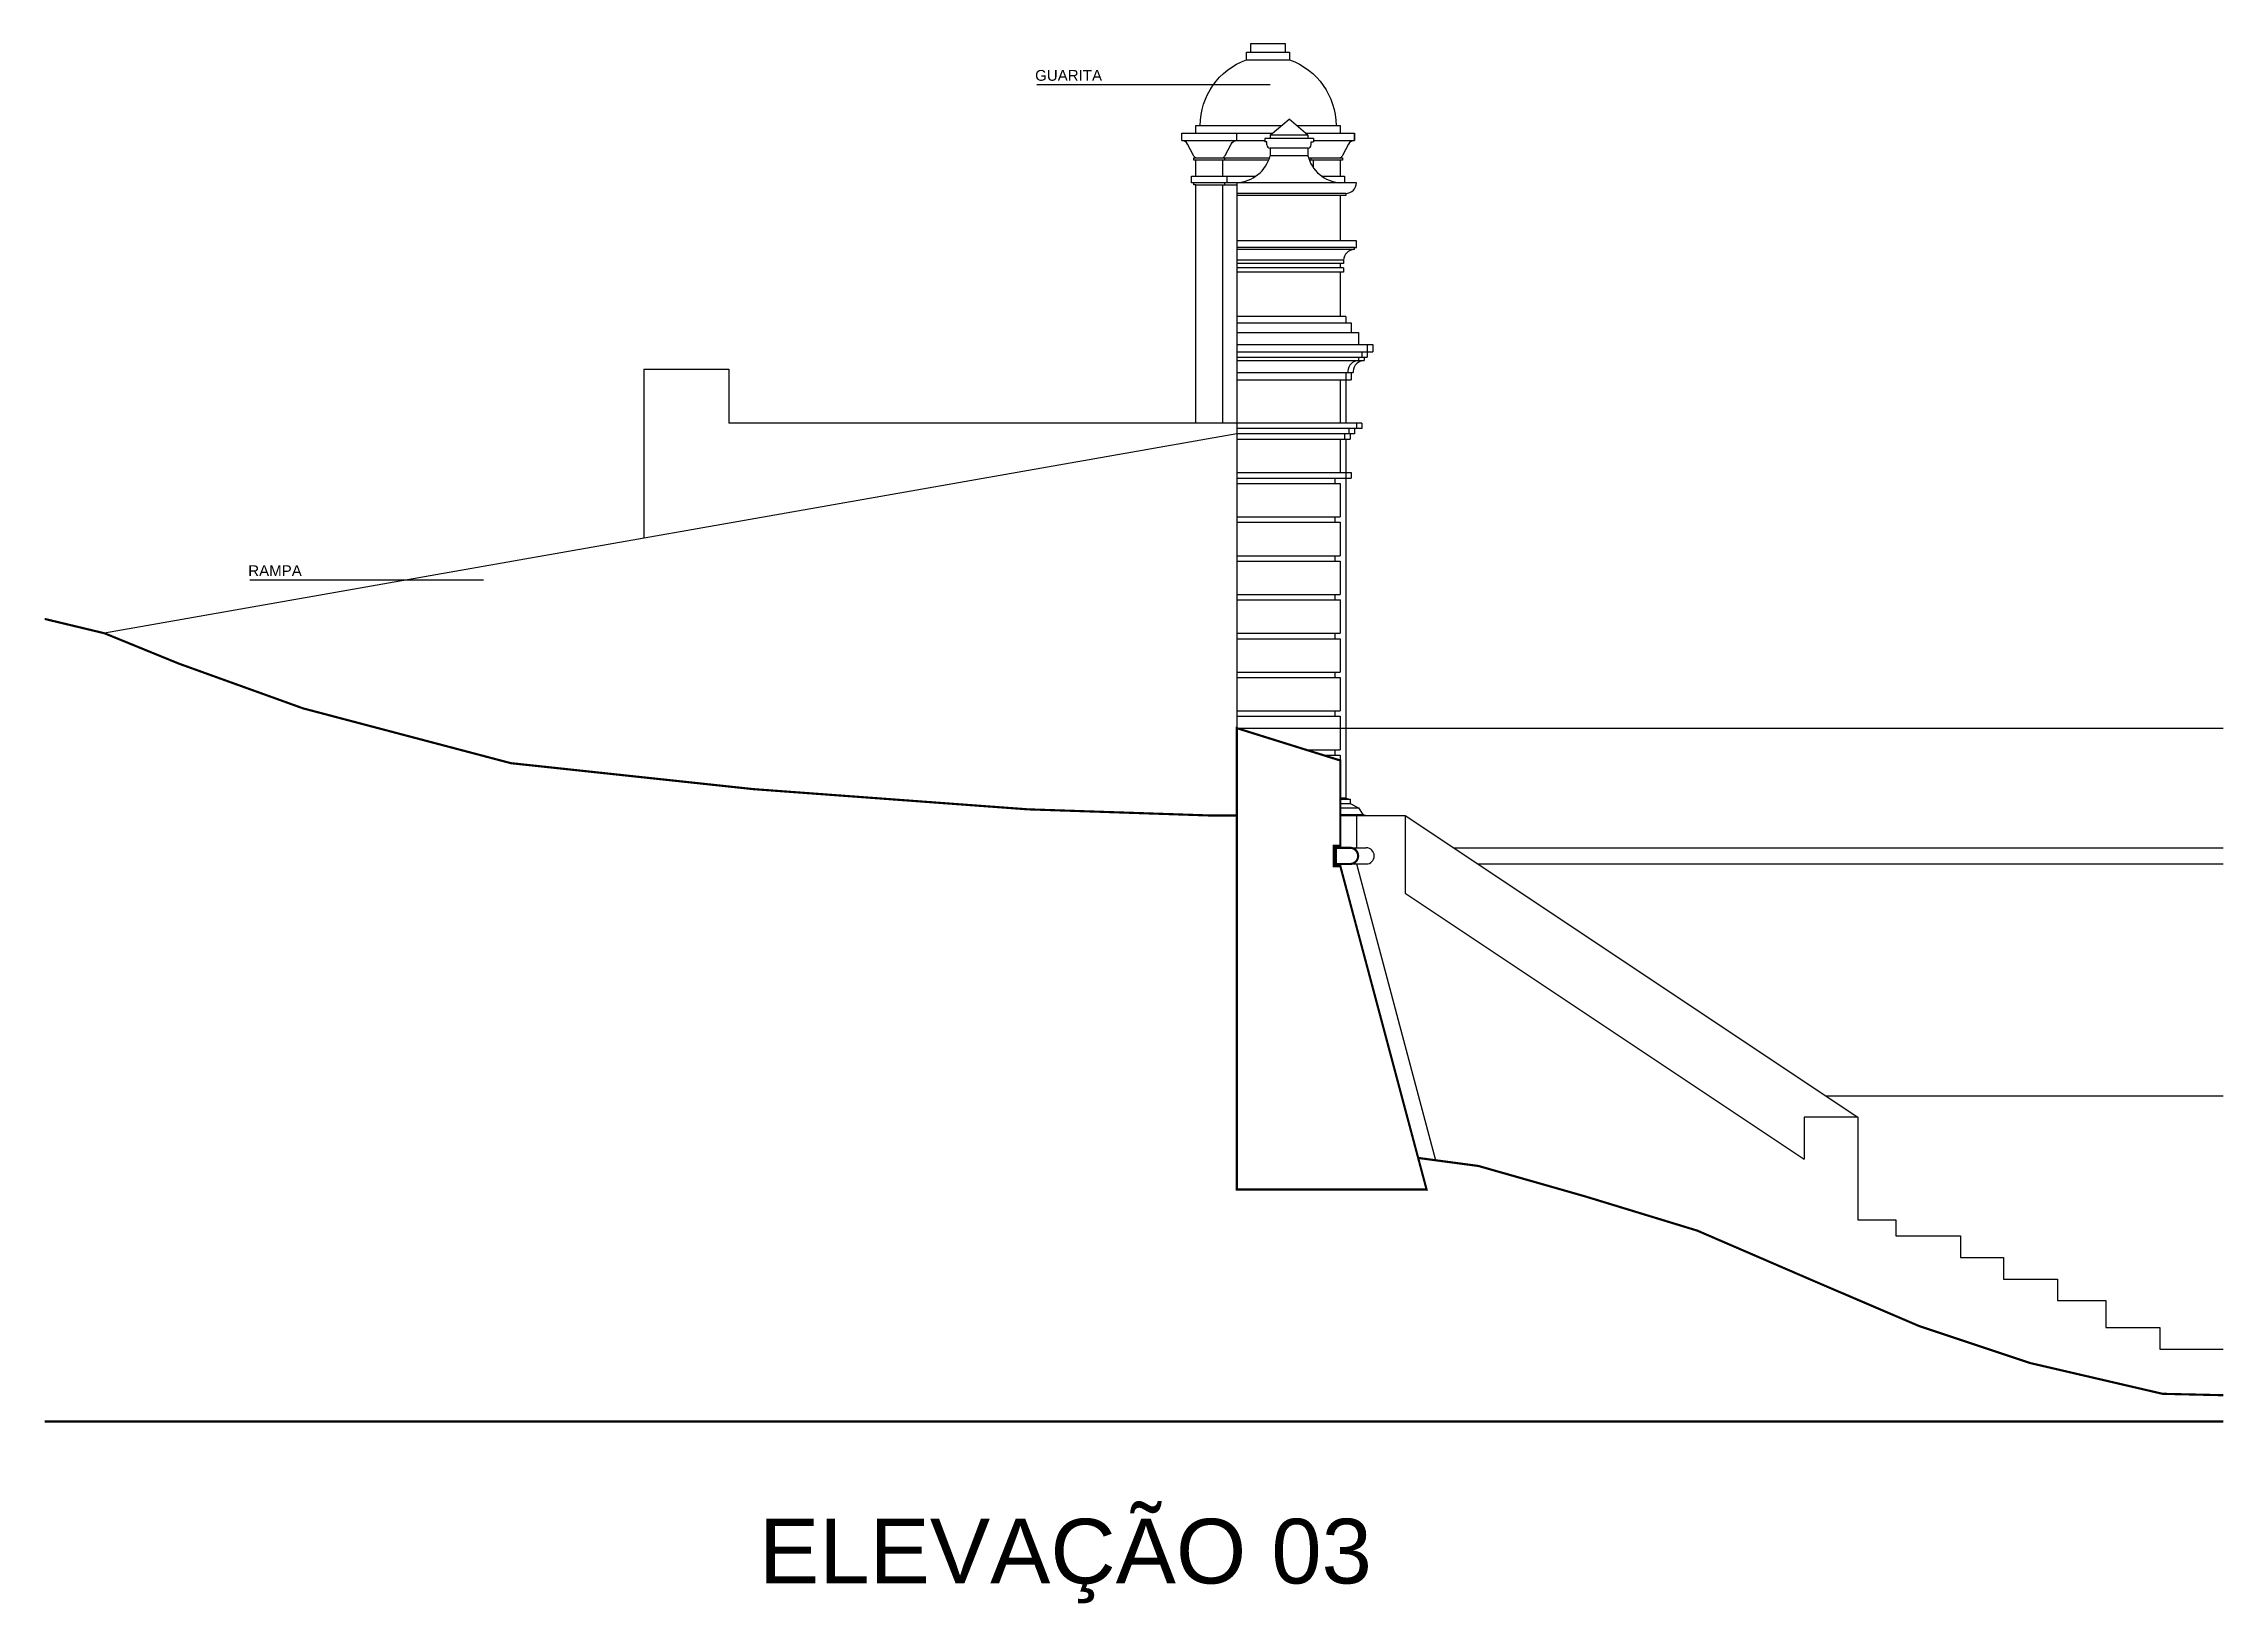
# Model space of a CAD drawing. Extents: x 1364 to 13318, y -13728 to -5941.
# Drawn here: x 8758 to 10780, y -10626 to -9179 of the extents above; entities that cross this region are included whole.
import ezdxf

# ---------------------------------------------------------------- set-up
doc = ezdxf.new("R2010")
doc.units = 0
doc.layers.add('PAREDE', color=7, linetype='CONTINUOUS')
doc.layers.add('PAREDE_FINA', color=7, linetype='CONTINUOUS')
doc.styles.add('TEXTO', font='ARIAL.TTF')

msp = doc.modelspace()

# ---------------------------------------------------------------- texts
at = {"layer": 'PAREDE_FINA', "style": 'TEXTO'}
for s, height, p in [('GUARITA', 10, (9677.31, -9213.56)), ('RAMPA', 10, (8947.6, -9673.03)), ('ELEVAÇÃO 03', 60, (9421.28, -10607.49))]:
    msp.add_text(s, height=height, dxfattribs=at).set_placement(p)

# ---------------------------------------------------------------- linework, layer by layer
at = {"layer": 'PAREDE', "const_width": 2}
for points in [[(9864.35, -9895.09), (9839.27, -9895.09), (9670.37, -9889.38), (9416.05, -9870.65), (9191.18, -9846.57), (8998.43, -9795.72), (8883.32, -9754.25), (8814.35, -9726.09), (8758.84, -9712.77)], [(10032.52, -10212.75), (10088.57, -10220.22), (10188.56, -10248.78), (10291.42, -10280.19), (10397.13, -10325.88), (10497.12, -10368.72), (10599.98, -10402.99), (10722.83, -10431.55), (10779.19, -10432.86)], [(10779.19, -10457.26), (8758.84, -10457.26)]]:
    msp.add_lwpolyline(points, dxfattribs=at)
msp.add_lwpolyline([(10040.35, -10242.09), (9864.35, -10242.09), (9864.35, -9814.09), (9960.35, -9844.09), (9960.35, -9923.09), (9954.35, -9923.09), (9954.35, -9942.09), (9960.35, -9942.09)], close=True, dxfattribs=at)
msp.add_lwpolyline([(9956.35, -9940.09), (9956.35, -9925.09), (9969.35, -9925.09, -1), (9969.35, -9940.09)], format="xyb", close=True, dxfattribs=at)
at = {"layer": 'PAREDE_FINA'}
for points in [[(9826.35, -9531.09), (9826.35, -9310.09), (9824.35, -9310.09), (9824.35, -9308.09), (9822.35, -9308.09), (9822.35, -9302.09), (9826.35, -9302.09), (9826.35, -9287.09), (9824.35, -9287.09), (9824.35, -9285.09), (9826.35, -9285.09, -0.1333619), (9824.2, -9282.79), (9818.65, -9272.29, 0.2780557), (9813.35, -9269.09), (9813.35, -9262.09), (9826.35, -9262.09), (9826.35, -9255.09), (9830.35, -9255.09, -0.3156473), (9873.35, -9194.09), (9873.35, -9187.09), (9877.35, -9187.09), (9877.35, -9179.09), (9909.35, -9179.09), (9909.35, -9187.09), (9913.35, -9187.09), (9913.35, -9194.09, -0.3156473), (9956.35, -9255.09), (9960.35, -9255.09), (9960.35, -9262.09), (9973.35, -9262.09)], [(9851.35, -9285.09, 0.1333619), (9853.49, -9282.79), (9859.04, -9272.29, -0.2780557), (9864.35, -9269.09), (9864.35, -9262.09)], [(9973.35, -9269.09), (9973.35, -9262.09), (9973.35, -9269.09, 0.2780557), (9968.04, -9272.29), (9962.49, -9282.79, -0.1333619), (9960.35, -9285.09), (9962.35, -9285.09), (9962.35, -9287.09), (9960.35, -9287.09), (9960.35, -9302.09), (9964.35, -9302.09), (9964.35, -9308.09), (9962.35, -9308.09)]]:
    msp.add_lwpolyline(points, format="xyb", dxfattribs=at)
for points in [[(9873.35, -9194.09), (9913.35, -9194.09)], [(9877.35, -9187.09), (9909.35, -9187.09)], [(9678.91, -9217.01), (9895.39, -9217.01)], [(9826.35, -9262.09), (9897.68, -9262.09)], [(9830.35, -9255.09), (9905.85, -9255.09)], [(9895.35, -9264.09), (9912.85, -9249.09)], [(9930.35, -9264.09), (9912.85, -9249.09)], [(9919.85, -9255.09), (9956.35, -9255.09)], [(9928.01, -9262.09), (9960.35, -9262.09)], [(9813.35, -9269.09), (9890.35, -9269.09)], [(9935.35, -9267.09), (9890.35, -9267.09)], [(9890.35, -9267.09), (9890.35, -9270.09)], [(9892.35, -9270.09), (9890.35, -9270.09)], [(9892.35, -9273.09), (9892.35, -9270.09)], [(9930.35, -9264.09), (9895.35, -9264.09)], [(9895.35, -9264.09), (9895.35, -9267.09)], [(9930.35, -9276.09), (9895.35, -9276.09)], [(9895.35, -9276.09), (9895.35, -9283.09)], [(9930.35, -9264.09), (9930.35, -9267.09)], [(9930.35, -9276.09), (9930.35, -9283.09)], [(9933.35, -9270.09), (9935.35, -9270.09)], [(9933.35, -9273.09), (9933.35, -9270.09)], [(9935.35, -9267.09), (9935.35, -9270.09)], [(9935.35, -9269.09), (9973.35, -9269.09)], [(9826.35, -9285.09), (9894.74, -9285.09)], [(9893.99, -9287.09), (9826.35, -9287.09)], [(9826.35, -9302.09), (9881.95, -9302.09)], [(9851.35, -9302.09), (9851.35, -9287.09)], [(9853.35, -9287.09), (9853.35, -9285.09)], [(9855.35, -9308.09), (9855.35, -9302.09)], [(9930.35, -9283.09), (9895.35, -9283.09)], [(9930.9, -9285.09), (9960.35, -9285.09)], [(9960.35, -9287.09), (9931.59, -9287.09)], [(9933.35, -9287.09), (9933.35, -9285.09)], [(9935.35, -9294.18), (9935.35, -9287.09)], [(9943.2, -9302.09), (9960.35, -9302.09)], [(9864.35, -9308.09), (9824.35, -9308.09)], [(9826.35, -9310.09), (9864.35, -9310.09)], [(9851.35, -9531.09), (9851.35, -9310.09)], [(9853.35, -9310.09), (9853.35, -9308.09)], [(9864.35, -9308.09), (9864.35, -9814.09)], [(9960.35, -9308.09), (9864.35, -9308.09)], [(9965.35, -9318.09), (9864.35, -9318.09)], [(9965.35, -9320.09), (9864.35, -9320.09)], [(9975.35, -9308.09), (9960.35, -9308.09)], [(9960.35, -9320.09), (9960.35, -9362.09)], [(9965.35, -9318.09), (9965.35, -9320.09)], [(9973.35, -9370.09), (9973.35, -9368.09), (9975.35, -9368.09), (9975.35, -9362.09), (9864.35, -9362.09)], [(9973.35, -9368.09), (9864.35, -9368.09)], [(9973.35, -9370.09), (9864.35, -9370.09)], [(9963.35, -9380.09), (9864.35, -9380.09)], [(9963.35, -9383.09), (9864.35, -9383.09)], [(9960.35, -9383.09), (9960.35, -9387.09)], [(9963.35, -9380.09), (9963.35, -9383.09)], [(9963.35, -9387.09), (9864.35, -9387.09)], [(9963.35, -9391.09), (9864.35, -9391.09)], [(9960.35, -9391.09), (9960.35, -9432.09)], [(9963.35, -9387.09), (9963.35, -9391.09)], [(9965.35, -9432.09), (9864.35, -9432.09)], [(9864.35, -9438.09), (9970.35, -9438.09)], [(9965.35, -9432.09), (9965.35, -9438.09)], [(9970.35, -9438.09), (9970.35, -9447.09)], [(9864.35, -9447.09), (9977.35, -9447.09)], [(9864.35, -9458.09), (9990.35, -9458.09)], [(9977.35, -9447.09), (9977.35, -9458.09)], [(9985.35, -9458.09), (9985.35, -9465.09)], [(9990.35, -9458.09), (9990.35, -9465.09)], [(9314.35, -9481.09), (9314.35, -9637.99)], [(9314.35, -9481.09), (9393.35, -9481.09)], [(9393.35, -9481.09), (9393.35, -9531.09)], [(9864.35, -9465.09), (9990.35, -9465.09)], [(9864.35, -9470.09), (9985.35, -9470.09)], [(9864.35, -9473.09), (9982.35, -9473.09)], [(9864.35, -9484.09), (9972.35, -9484.09)], [(9965.35, -9484.09), (9965.35, -9491.09)], [(9967.35, -9483.09), (9967.35, -9484.09)], [(9970.35, -9484.09), (9970.35, -9491.09)], [(9972.35, -9483.09), (9972.35, -9484.09)], [(9977.35, -9470.09), (9977.35, -9473.09)], [(9980.35, -9465.09), (9980.35, -9470.09)], [(9982.35, -9470.09), (9982.35, -9473.09)], [(9985.35, -9465.09), (9985.35, -9470.09)], [(9864.35, -9491.09), (9970.35, -9491.09)], [(9960.35, -9491.09), (9960.35, -9531.09)], [(9965.35, -9491.09), (9965.35, -9531.09)], [(9864.35, -9541.09), (8814.35, -9726.09)], [(9864.35, -9531.09), (9393.35, -9531.09)], [(9980.35, -9531.09), (9864.35, -9531.09)], [(9980.35, -9536.09), (9864.35, -9536.09)], [(9973.35, -9541.09), (9864.35, -9541.09)], [(9964.35, -9541.09), (9964.35, -9546.09)], [(9968.35, -9536.09), (9968.35, -9541.09)], [(9969.35, -9541.09), (9969.35, -9546.09)], [(9973.35, -9536.09), (9973.35, -9541.09)], [(9975.35, -9531.09), (9975.35, -9536.09)], [(9980.35, -9531.09), (9980.35, -9536.09)], [(9864.35, -9546.09), (9969.35, -9546.09)], [(9960.35, -9546.09), (9960.35, -9577.09)], [(9965.35, -9546.09), (9965.35, -9577.09)], [(9864.35, -9577.09), (9970.35, -9577.09)], [(9864.35, -9582.09), (9970.35, -9582.09)], [(9955.35, -9582.09), (9955.35, -9587.09)], [(9965.35, -9577.09), (9965.35, -9582.09)], [(9965.35, -9582.09), (9965.35, -9879.09)], [(9970.35, -9577.09), (9970.35, -9582.09)], [(9864.35, -9587.09), (9960.35, -9587.09)], [(9960.35, -9587.09), (9960.35, -9618.09)], [(9864.35, -9618.09), (9960.35, -9618.09)], [(9864.35, -9623.09), (9960.35, -9623.09)], [(9955.35, -9618.09), (9955.35, -9623.09)], [(9960.35, -9623.09), (9960.35, -9654.09)], [(9864.35, -9654.09), (9960.35, -9654.09)], [(9864.35, -9659.09), (9960.35, -9659.09)], [(9955.35, -9654.09), (9955.35, -9659.09)], [(9960.35, -9659.09), (9960.35, -9690.09)], [(8949.2, -9676.49), (9165.68, -9676.49)], [(9864.35, -9690.09), (9960.35, -9690.09)], [(9864.35, -9695.09), (9960.39, -9695.09)], [(9955.35, -9690.09), (9955.35, -9695.09)], [(9960.35, -9695.09), (9960.35, -9726.09)], [(9864.35, -9726.09), (9960.35, -9726.09)], [(9955.35, -9726.09), (9955.35, -9731.09)], [(9864.35, -9731.09), (9960.35, -9731.09)], [(9960.35, -9731.09), (9960.35, -9762.09)], [(9864.35, -9762.09), (9960.35, -9762.09)], [(9864.35, -9767.09), (9960.35, -9767.09)], [(9955.35, -9762.09), (9955.35, -9767.09)], [(9960.35, -9767.09), (9960.35, -9798.09)], [(9864.35, -9798.09), (9960.35, -9798.09)], [(9864.35, -9803.09), (9960.35, -9803.09)], [(9955.35, -9798.09), (9955.35, -9803.09)], [(9960.35, -9803.09), (9960.35, -9834.09)], [(9864.35, -9814.09), (10779.19, -9814.09)], [(9928.35, -9834.09), (9960.35, -9834.09)], [(9944.35, -9839.09), (9960.35, -9839.09)], [(9955.35, -9834.09), (9955.35, -9839.09)], [(9960.35, -9839.09), (9960.35, -9844.09)], [(9965.35, -9879.09), (9960.35, -9879.09)], [(9960.35, -9880.09), (9969.35, -9880.09)], [(9960.35, -9884.09), (9969.35, -9884.09)], [(9960.35, -9888.09), (9977.35, -9888.09)], [(9965.35, -9879.09), (9969.35, -9880.09)], [(9969.35, -9880.09), (9969.35, -9884.09)], [(9969.35, -9884.09), (9977.35, -9888.09)], [(9977.35, -9888.09), (9981.35, -9894.09)], [(9960.35, -9894.09), (9981.35, -9894.09)], [(9960.35, -9895.09), (10020.35, -9895.09)], [(9975.35, -9895.09), (9975.35, -9925.09)], [(9981.35, -9894.09), (9984.35, -9895.09)], [(10020.35, -9895.09), (10440.35, -10175.09)], [(10020.35, -9895.09), (10020.35, -9967.2)], [(9969.35, -9925.09), (9984.35, -9925.09)], [(10065.35, -9925.09), (10779.19, -9925.09)], [(9969.35, -9940.09), (9984.35, -9940.09)], [(9975.34, -9940.09), (10048.62, -10214.89)], [(10087.85, -9940.09), (10779.19, -9940.09)], [(10020.35, -9967.2), (10390.35, -10213.87)], [(10410.35, -10155.09), (10779.19, -10155.09)], [(10440.35, -10175.09), (10390.35, -10175.09), (10390.35, -10213.87)], [(10440.35, -10175.09), (10440.35, -10270.09), (10475.35, -10270.09), (10475.35, -10285.09), (10535.35, -10285.09), (10535.35, -10305.09), (10575.35, -10305.09), (10575.35, -10325.09), (10625.35, -10325.09), (10625.35, -10345.09), (10670.35, -10345.09), (10670.35, -10370.09), (10720.35, -10370.09), (10720.35, -10390.09), (10779.19, -10390.09)]]:
    msp.add_lwpolyline(points, dxfattribs=at)
for centre, radius, start, end in [((9895.35, -9273.09), 3, 180, 270), ((9930.35, -9273.09), 3, 270, 0), ((9862.63, -9274.24), 33.9, 272.90753, 344.86146), ((9962.15, -9275.42), 32.72, 193.55215, 266.83671), ((9965.35, -9308.09), 10, 270, 0), ((9973.35, -9380.09), 10, 90, 180), ((9977.35, -9483.09), 10, 90, 180), ((9982.35, -9483.09), 10, 90, 180), ((9984.35, -9932.59), 7.5, 270, 90)]:
    msp.add_arc(centre, radius, start, end, dxfattribs=at)

msp.set_redraw_order([(e.dxf.handle, doc.entitydb.next_handle()) for e in msp.query("TEXT MTEXT ATTDEF DIMENSION ARC_DIMENSION")])  # texts and dimensions are drawn at this point

doc.saveas('drawing.dxf')
